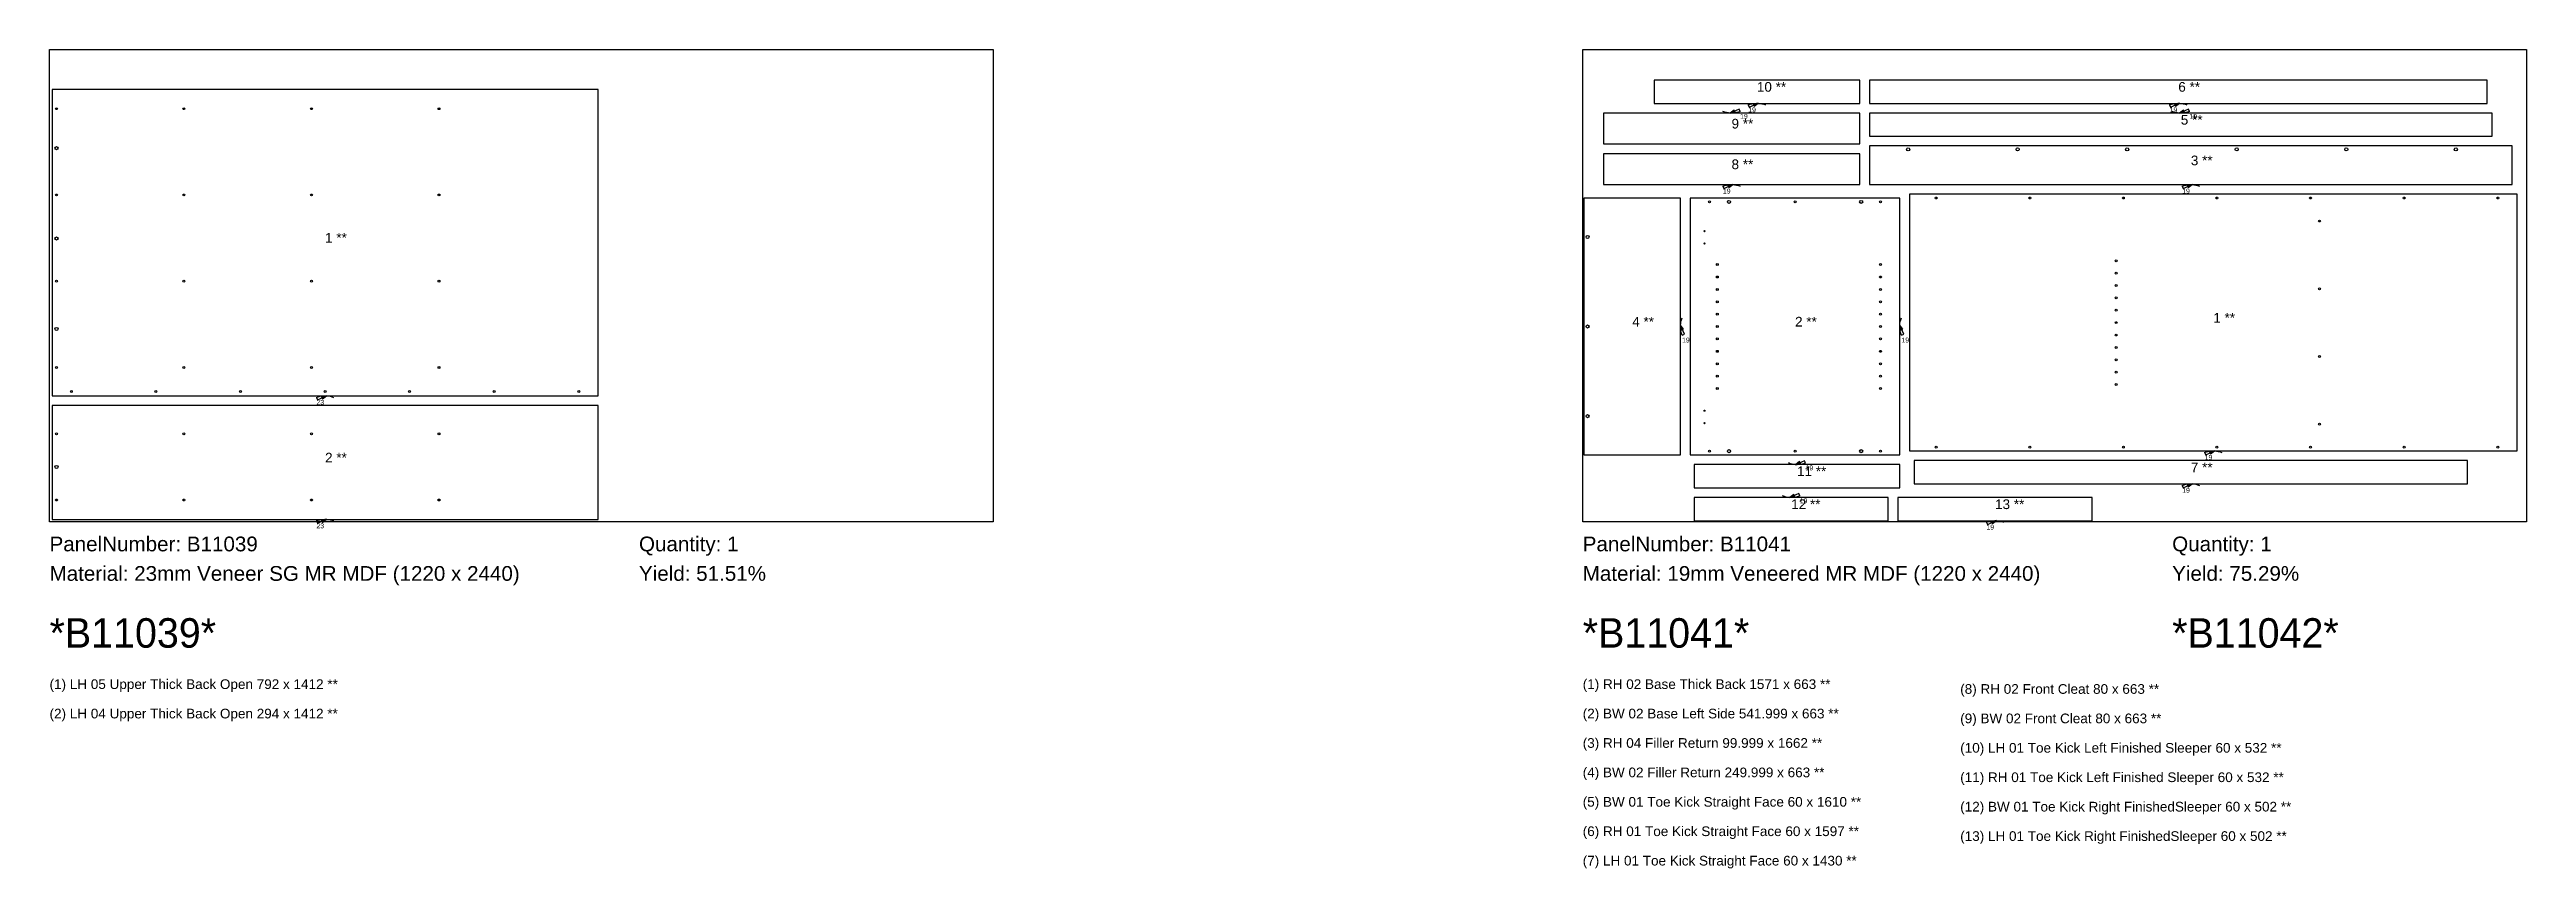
# Model space of a CAD drawing. Header units: inches. Extents: x -5 to 121280, y -1351 to 1225.
# Drawn here: x 75236 to 81640, y -895 to 1220 of the extents above; entities that cross this region are included whole.
import ezdxf

# ---------------------------------------------------------------- set-up
doc = ezdxf.new("R2010")
doc.units = ezdxf.units.IN
doc.header["$MEASUREMENT"] = 0
for name, color, linetype in [('BORDER_Z19P0RT1015', 7, 'Continuous'), ('BORDER_Z23P0RT1015', 7, 'Continuous'), ('NESTBORDER_Z19P0', 7, 'Continuous'), ('NESTBORDER_Z23P0', 7, 'Continuous'), ('NESTTEXT', 1, 'Continuous'), ('PLINEDIRECTION', 6, 'Continuous'), ('VBORE_Z11P0', 3, 'Continuous'), ('VBORE_Z12P0', 3, 'Continuous'), ('VBORE_Z19P0', 3, 'Continuous'), ('VBORE_Z23P0', 3, 'Continuous'), ('VBORE_Z2P0', 3, 'Continuous')]:
    doc.layers.add(name, color=color, linetype=linetype)
doc.styles.add('BARCODE', font='3of9.TTF', dxfattribs={"height": 3})
doc.styles.get("Standard").update_dxf_attribs({"font": 'arial.ttf'})

msp = doc.modelspace()

# ---------------------------------------------------------------- texts
at = {"layer": 'NESTTEXT', "color": 1}
for s, height, p in [('10 **', 25, (79650.3, 1111.1)), ('6 **', 25, (80739.8, 1111.1)), ('9 **', 25, (79584.8, 1016.1)), ('5 **', 25, (80746.3, 1026.1)), ('8 **', 25, (79584.8, 911.1)), ('3 **', 25, (80772.3, 921.1)), ('1 **', 25, (75948.4, 721.4)), ('4 **', 25, (79328, 504.5)), ('2 **', 25, (79749, 504.5)), ('1 **', 25, (80830.3, 514.6)), ('2 **', 25, (75948.4, 153.3)), ('11 **', 25, (79754, 118)), ('7 **', 25, (80772.3, 128.1)), ('12 **', 25, (79739, 33)), ('13 **', 25, (80266, 33)), ('PanelNumber: B11039', 38.1, (75236, -76.2)), ('Quantity: 1', 38.1, (76760, -76.2)), ('PanelNumber: B11041', 38.1, (79200, -76.2)), ('Quantity: 1', 38.1, (80724, -76.2)), ('Material: 23mm Veneer SG MR MDF (1220 x 2440)', 38.1, (75236, -152.4)), ('Yield: 51.51%', 38.1, (76760, -152.4)), ('Material: 19mm Veneered MR MDF (1220 x 2440)', 38.1, (79200, -152.4)), ('Yield: 75.29%', 38.1, (80724, -152.4)), ('(1) LH 05 Upper Thick Back Open 792 x 1412 **', 25, (75236, -431.8)), ('(1) RH 02 Base Thick Back 1571 x 663 **', 25, (79200, -431.8)), ('(8) RH 02 Front Cleat 80 x 663 **', 25, (80176, -444.3)), ('(2) LH 04 Upper Thick Back Open 294 x 1412 **', 25, (75236, -507.8)), ('(2) BW 02 Base Left Side 541.999 x 663 **', 25, (79200, -507.8)), ('(9) BW 02 Front Cleat 80 x 663 **', 25, (80176, -520.3)), ('(3) RH 04 Filler Return 99.999 x 1662 **', 25, (79200, -583.8)), ('(10) LH 01 Toe Kick Left Finished Sleeper 60 x 532 **', 25, (80176, -596.3)), ('(4) BW 02 Filler Return 249.999 x 663 **', 25, (79200, -659.8)), ('(11) RH 01 Toe Kick Left Finished Sleeper 60 x 532 **', 25, (80176, -672.3)), ('(5) BW 01 Toe Kick Straight Face 60 x 1610 **', 25, (79200, -735.8)), ('(12) BW 01 Toe Kick Right FinishedSleeper 60 x 502 **', 25, (80176, -748.3)), ('(6) RH 01 Toe Kick Straight Face 60 x 1597 **', 25, (79200, -811.8)), ('(13) LH 01 Toe Kick Right FinishedSleeper 60 x 502 **', 25, (80176, -824.3)), ('(7) LH 01 Toe Kick Straight Face 60 x 1430 **', 25, (79200, -887.8))]:
    msp.add_text(s, height=height, dxfattribs=at).set_placement(p)
at = {"layer": 'NESTTEXT', "color": 1, "style": 'BARCODE'}
for s, p in [('*B11039*', (75236, -325.1)), ('*B11041*', (79200, -325.1)), ('*B11042*', (80724, -325.1))]:
    msp.add_text(s, height=76.2, dxfattribs=at).set_placement(p)
at = {"layer": 'PLINEDIRECTION', "color": 6}
for s, p in [('19', (79607, 1041.1)), ('19', (79628, 1058.1)), ('19', (80717.5, 1058.1)), ('19', (80768.5, 1041.1)), ('19', (79562.5, 848.1)), ('19', (80750, 848.1)), ('19', (79457, 463.3)), ('19', (80024, 463.3)), ('23', (75926.1, 302.4)), ('19', (79776.2, 133)), ('19', (80808, 160.1)), ('19', (80750, 75.1)), ('19', (79761.2, 48)), ('23', (75926.1, -16.6)), ('19', (80243.8, -20))]:
    msp.add_text(s, height=12.7, dxfattribs=at).set_placement(p)

# ---------------------------------------------------------------- linework, layer by layer
at = {"layer": 'BORDER_Z19P0RT1015', "color": 2}
for points in [[(79628, 1077.1, -0.103855), (79647.1, 1081.1), (79916.3, 1081.1), (79916.3, 1141.1), (79384.3, 1141.1), (79384.3, 1081.1), (79653.4, 1081.1, -0.103855), (79672.5, 1077.1)], [(80717.5, 1077.1, -0.103855), (80736.6, 1081.1), (81538.3, 1081.1), (81538.3, 1141.1), (79941.3, 1141.1), (79941.3, 1081.1), (80742.9, 1081.1, -0.103855), (80762, 1077.1)], [(79607, 1060.1, -0.103855), (79587.9, 1056.1), (79253.3, 1056.1), (79253.3, 976.1), (79916.3, 976.1), (79916.3, 1056.1), (79581.6, 1056.1, -0.103855), (79562.5, 1060.1)], [(80768.5, 1060.1, -0.103855), (80749.4, 1056.1), (79941.3, 1056.1), (79941.3, 996.1), (81551.3, 996.1), (81551.3, 1056.1), (80743.1, 1056.1, -0.103855), (80724, 1060.1)], [(80750, 867.1, -0.103855), (80769.1, 871.1), (81603.3, 871.1), (81603.3, 971.1), (79941.3, 971.1), (79941.3, 871.1), (80775.4, 871.1, -0.103855), (80794.5, 867.1)], [(79562.5, 867.1, -0.103855), (79581.6, 871.1), (79916.3, 871.1), (79916.3, 951.1), (79253.3, 951.1), (79253.3, 871.1), (79587.9, 871.1, -0.103855), (79607, 867.1)], [(79457, 482.3, -0.103855), (79453, 501.3), (79453, 836), (79203, 836), (79203, 173), (79453, 173), (79453, 507.7, -0.103855), (79457, 526.7)], [(80024, 482.3, -0.103855), (80020, 501.3), (80020, 836), (79478, 836), (79478, 173), (80020, 173), (80020, 507.7, -0.103855), (80024, 526.7)], [(80808, 179.1, -0.103855), (80827.1, 183.1), (81615.8, 183.1), (81615.8, 846.1), (80044.8, 846.1), (80044.8, 183.1), (80833.4, 183.1, -0.103855), (80852.5, 179.1)], [(79776.2, 152, -0.103855), (79757.2, 148), (79488, 148), (79488, 88), (80020, 88), (80020, 148), (79750.8, 148, -0.103855), (79731.8, 152)], [(80750, 94.1, -0.103855), (80769.1, 98.1), (81487.3, 98.1), (81487.3, 158.1), (80057.3, 158.1), (80057.3, 98.1), (80775.4, 98.1, -0.103855), (80794.5, 94.1)], [(79761.2, 67, -0.103855), (79742.2, 63), (79488, 63), (79488, 3), (79990, 3), (79990, 63), (79735.8, 63, -0.103855), (79716.8, 67)], [(80243.8, -1, -0.103855), (80262.8, 3), (80517, 3), (80517, 63), (80015, 63), (80015, 3), (80269.2, 3, -0.103855), (80288.2, -1)]]:
    msp.add_lwpolyline(points, format="xyb", dxfattribs=at)
at = {"layer": 'BORDER_Z23P0RT1015', "color": 2}
for points in [[(75926.1, 321.4, -0.103855), (75945.2, 325.4), (76654.4, 325.4), (76654.4, 1117.3), (75242.4, 1117.3), (75242.4, 325.4), (75951.5, 325.4, -0.103855), (75970.6, 321.4)], [(75926.1, 2.4, -0.103855), (75945.2, 6.3), (76654.4, 6.3), (76654.4, 300.4), (75242.4, 300.4), (75242.4, 6.3), (75951.5, 6.3, -0.103855), (75970.6, 2.4)]]:
    msp.add_lwpolyline(points, format="xyb", dxfattribs=at)
at = {"layer": 'NESTBORDER_Z19P0', "color": 2}
msp.add_lwpolyline([(79200, 0), (79200, 1220), (81640, 1220), (81640, 0)], close=True, dxfattribs=at)
at = {"layer": 'NESTBORDER_Z23P0', "color": 2}
msp.add_lwpolyline([(75236, 0), (75236, 1220), (77676, 1220), (77676, 0)], close=True, dxfattribs=at)
at = {"layer": 'PLINEDIRECTION', "color": 6}
for points in [[(79607, 1060.1), (79604.4, 1065.9), (79581.2, 1055.7), (79594.1, 1057.9), (79591.5, 1063.7), (79581.2, 1055.7), (79593.4, 1059.3), (79592.2, 1062.2), (79581.2, 1055.7)], [(79628, 1077.1), (79630.6, 1071.2), (79653.8, 1081.5), (79640.9, 1079.3), (79643.5, 1073.4), (79653.8, 1081.5), (79641.6, 1077.8), (79642.9, 1074.9), (79653.8, 1081.5)], [(80717.5, 1077.1), (80720.1, 1071.2), (80743.3, 1081.5), (80730.4, 1079.3), (80733, 1073.4), (80743.3, 1081.5), (80731.1, 1077.8), (80732.4, 1074.9), (80743.3, 1081.5)], [(80768.5, 1060.1), (80765.9, 1065.9), (80742.7, 1055.7), (80755.6, 1057.9), (80753, 1063.7), (80742.7, 1055.7), (80754.9, 1059.3), (80753.7, 1062.2), (80742.7, 1055.7)], [(79562.5, 867.1), (79565.1, 861.2), (79588.3, 871.5), (79575.4, 869.3), (79578, 863.4), (79588.3, 871.5), (79576.1, 867.8), (79577.4, 864.9), (79588.3, 871.5)], [(80750, 867.1), (80752.6, 861.2), (80775.8, 871.5), (80762.9, 869.3), (80765.5, 863.4), (80775.8, 871.5), (80763.6, 867.8), (80764.9, 864.9), (80775.8, 871.5)], [(79457, 482.3), (79462.8, 484.8), (79452.6, 508.1), (79454.8, 495.2), (79460.6, 497.7), (79452.6, 508.1), (79456.3, 495.8), (79459.2, 497.1), (79452.6, 508.1)], [(80024, 482.3), (80029.8, 484.8), (80019.6, 508.1), (80021.8, 495.2), (80027.6, 497.7), (80019.6, 508.1), (80023.3, 495.8), (80026.2, 497.1), (80019.6, 508.1)], [(75926.1, 321.4), (75928.7, 315.5), (75951.9, 325.8), (75939, 323.6), (75941.6, 317.7), (75951.9, 325.8), (75939.7, 322.1), (75940.9, 319.2), (75951.9, 325.8)], [(79776.2, 152), (79773.7, 157.8), (79750.4, 147.6), (79763.3, 149.8), (79760.8, 155.6), (79750.4, 147.6), (79762.7, 151.3), (79761.4, 154.2), (79750.4, 147.6)], [(80808, 179.1), (80810.6, 173.2), (80833.8, 183.5), (80820.9, 181.3), (80823.5, 175.4), (80833.8, 183.5), (80821.6, 179.8), (80822.9, 176.9), (80833.8, 183.5)], [(79761.2, 67), (79758.7, 72.8), (79735.4, 62.6), (79748.3, 64.8), (79745.8, 70.6), (79735.4, 62.6), (79747.7, 66.3), (79746.4, 69.2), (79735.4, 62.6)], [(80750, 94.1), (80752.6, 88.2), (80775.8, 98.5), (80762.9, 96.3), (80765.5, 90.4), (80775.8, 98.5), (80763.6, 94.8), (80764.9, 91.9), (80775.8, 98.5)], [(75926.1, 2.4), (75928.7, -3.5), (75951.9, 6.8), (75939, 4.6), (75941.6, -1.3), (75951.9, 6.8), (75939.7, 3.1), (75940.9, 0.2), (75951.9, 6.8)], [(80243.8, -1), (80246.3, -6.8), (80269.6, 3.4), (80256.7, 1.2), (80259.2, -4.6), (80269.6, 3.4), (80257.3, -0.3), (80258.6, -3.2), (80269.6, 3.4)]]:
    msp.add_lwpolyline(points, dxfattribs=at)
at = {"layer": 'VBORE_Z11P0', "color": 3}
for centre in [(79548, 664.5), (79970, 664.5), (80579.5, 674.6), (80579.5, 674.6), (80579.5, 642.6), (80579.5, 642.6), (79548, 632.5), (79548, 600.5), (79970, 632.5), (79970, 600.5), (80579.5, 610.6), (80579.5, 610.6), (80579.5, 578.6), (80579.5, 578.6), (79548, 568.5), (79548, 536.5), (79970, 568.5), (79970, 536.5), (80579.5, 546.6), (80579.5, 546.6), (80579.5, 514.6), (80579.5, 514.6), (79548, 504.5), (79548, 472.5), (79970, 504.5), (79970, 472.5), (80579.5, 482.6), (80579.5, 482.6), (80579.5, 450.6), (80579.5, 450.6), (79548, 440.5), (79548, 408.5), (79970, 440.5), (79970, 408.5), (80579.5, 418.6), (80579.5, 418.6), (80579.5, 386.6), (80579.5, 386.6), (79548, 376.5), (79548, 344.5), (79970, 376.5), (79970, 344.5), (80579.5, 354.6), (80579.5, 354.6)]:
    msp.add_circle(centre, 2.5, dxfattribs=at)
at = {"layer": 'VBORE_Z12P0', "color": 3}
for centre in [(75253.9, 965.4), (79578, 826.5), (79920, 826.5), (75253.9, 731.9), (79212.5, 736), (75253.9, 498.4), (79212.5, 504.5), (79212.5, 273), (75253.9, 141.8), (79578, 182.5), (79920, 182.5)]:
    msp.add_circle(centre, 4, dxfattribs=at)
at = {"layer": 'VBORE_Z12P0', "color": 1}
for centre in [(80041.3, 962.1), (80324.5, 962.1), (80607.7, 962.1), (80890.9, 962.1), (81174.1, 962.1), (81457.3, 962.1)]:
    msp.add_circle(centre, 4, dxfattribs=at)
at = {"layer": 'VBORE_Z19P0', "color": 3}
for centre in [(80113.8, 836.6), (80355.8, 836.6), (80597.8, 836.6), (80839.8, 836.6), (81081.8, 836.6), (81323.8, 836.6), (81565.8, 836.6), (79528, 826.5), (79749, 826.5), (79970, 826.5), (81104.8, 777.1), (81104.8, 602.1), (81104.8, 427.1), (75292.4, 336.9), (75511, 336.9), (75729.7, 336.9), (75948.4, 336.9), (76167, 336.9), (76385.7, 336.9), (76604.4, 336.9), (80113.8, 192.6), (80355.8, 192.6), (80597.8, 192.6), (80839.8, 192.6), (81081.8, 192.6), (81104.8, 252.1), (81323.8, 192.6), (81565.8, 192.6), (79528, 182.5), (79749, 182.5), (79970, 182.5)]:
    msp.add_circle(centre, 2.5, dxfattribs=at)
at = {"layer": 'VBORE_Z23P0', "color": 3}
for centre in [(75253.9, 1067.3), (75583.5, 1067.3), (75913.2, 1067.3), (76242.9, 1067.3), (75253.9, 844.4), (75583.5, 844.4), (75913.2, 844.4), (76242.9, 844.4), (75253.9, 621.4), (75583.5, 621.4), (75913.2, 621.4), (76242.9, 621.4), (75253.9, 398.4), (75583.5, 398.4), (75913.2, 398.4), (76242.9, 398.4), (75253.9, 227.3), (75583.5, 227.3), (75913.2, 227.3), (76242.9, 227.3), (75253.9, 56.4), (75583.5, 56.4), (75913.2, 56.4), (76242.9, 56.4)]:
    msp.add_circle(centre, 2.5, dxfattribs=at)
at = {"layer": 'VBORE_Z2P0', "color": 3}
for centre in [(79515, 751), (79515, 719), (79515, 287), (79515, 255)]:
    msp.add_circle(centre, 1.5, dxfattribs=at)

msp.set_redraw_order([(e.dxf.handle, doc.entitydb.next_handle()) for e in msp.query("TEXT MTEXT ATTDEF DIMENSION ARC_DIMENSION")])  # texts and dimensions are drawn at this point

doc.saveas('drawing.dxf')
